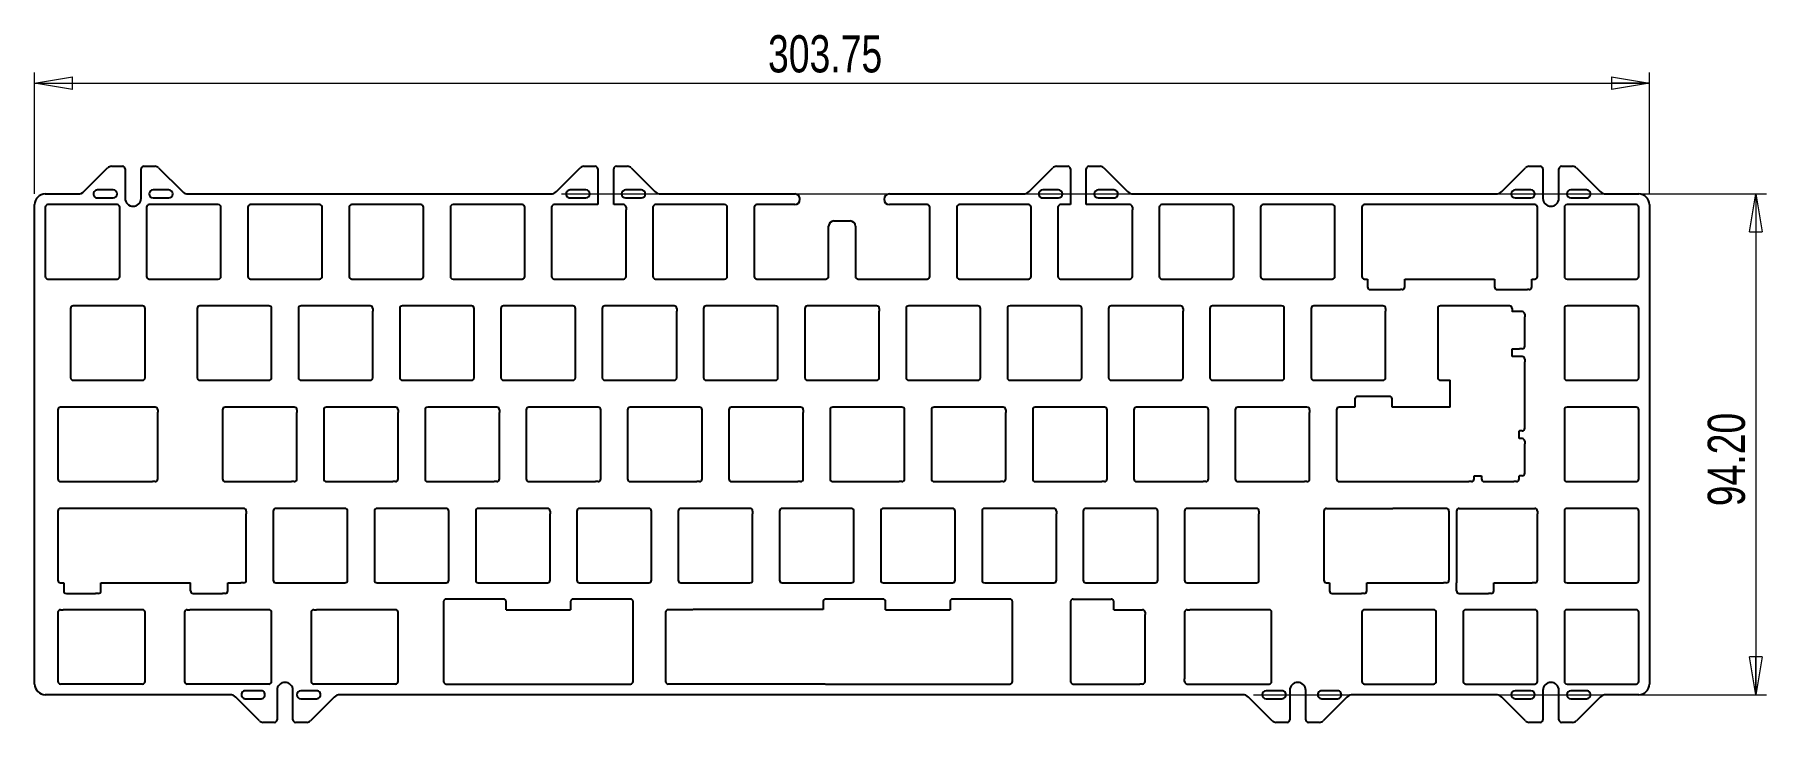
# Model space of a CAD drawing. Header units: millimetres. Extents: x 533 to 696, y 1041 to 1105.
import ezdxf

# ---------------------------------------------------------------- set-up
doc = ezdxf.new("R2010")
doc.units = ezdxf.units.MM
doc.styles.add('SLDTEXTSTYLE0', font='TXT', dxfattribs={"width": 0.75})
doc.dimstyles.new('SLDDIMSTYLE0', dxfattribs={"dimtxt": 3.5, "dimasz": 3.556, "dimexe": 0, "dimexo": 0.0625, "dimgap": 0.875, "dimtad": 1, "dimlfac": 2, "dimrnd": 1e-09, "dimzin": 12, "dimdsep": 46, "dimtxsty": 'SLDTEXTSTYLE0', "dimblk1": 'CLOSED', "dimblk2": 'CLOSED', "dimsah": 1, "dimcen": 0.09, "dimadec": 0, "dimazin": 3, "dimtfac": 1, "dimtofl": 0, "dimtmove": 0, "dimatfit": 3, "dimldrblk": 'CLOSED', "dimfxl": 1, "dimfrac": 2, "dimtolj": 1, "dimtzin": 12, "dimarcsym": 0})
doc.dimstyles.new('SLDDIMSTYLE1', dxfattribs={"dimtxt": 3.5, "dimasz": 3.556, "dimexe": 0, "dimexo": 0.0625, "dimgap": 0.875, "dimtad": 1, "dimlfac": 2, "dimrnd": 1e-09, "dimzin": 4, "dimdsep": 46, "dimtxsty": 'SLDTEXTSTYLE0', "dimblk1": 'CLOSED', "dimblk2": 'CLOSED', "dimsah": 1, "dimcen": 0.09, "dimadec": 0, "dimazin": 1, "dimtfac": 1, "dimtofl": 0, "dimtmove": 0, "dimatfit": 3, "dimldrblk": 'CLOSED', "dimfxl": 1, "dimfrac": 2, "dimtolj": 1, "dimtzin": 12, "dimarcsym": 0})

msp = doc.modelspace()

# ---------------------------------------------------------------- blocks, each defined once
blk = doc.blocks.new('_Closed')
at = {"color": 0, "linetype": 'ByBlock', "lineweight": -2}
for p, q in [((-1, 0.166667), (0, 0)), ((-1, 0.166667), (-1, -0.166667)), ((0, 0), (-1, -0.166667)), ((0, 0), (-1, 0))]:
    blk.add_line(p, q, dxfattribs=at)
blk = doc.blocks.new('_D')
at = {"color": 7, "linetype": 'Continuous', "lineweight": 0, "transparency": 16777216}
for p, q in [((533.32, 1090.21), (533.32, 1101.63)), ((685.19, 1090.21), (685.19, 1101.63)), ((533.32, 1100.63), (685.19, 1100.63))]:
    blk.add_line(p, q, dxfattribs=at)
at = {"color": 7, "linetype": 'Continuous', "lineweight": 18, "transparency": 16777216, "xscale": 3.556, "yscale": 3.556, "rotation": 180.0000000000004}
blk.add_blockref('_Closed', (533.32, 1100.63, 0.37), dxfattribs=at)
at = {"color": 7, "linetype": 'Continuous', "lineweight": 18, "transparency": 16777216, "xscale": 3.556, "yscale": 3.556}
blk.add_blockref('_Closed', (685.19, 1100.63, 0.37), dxfattribs=at)
at = {"color": 7, "linetype": 'Continuous', "lineweight": 18, "transparency": 16777216, "insert": (602.3, 1105.14), "char_height": 3.5, "attachment_point": 1, "style": 'SLDTEXTSTYLE0'}
blk.add_mtext('303.75', dxfattribs=at)
blk = doc.blocks.new('_D_1')
at = {"color": 7, "linetype": 'Continuous', "lineweight": 0, "transparency": 16777216}
for p, q in [((582.87, 1090.21), (696.2, 1090.21)), ((695.2, 1090.21), (695.2, 1043.11)), ((647.96, 1043.11), (696.2, 1043.11))]:
    blk.add_line(p, q, dxfattribs=at)
at = {"color": 7, "linetype": 'Continuous', "lineweight": 18, "transparency": 16777216, "xscale": 3.556, "yscale": 3.556}
for p, rotation in [((695.2, 1090.21, 0.37), 90.0000000000004), ((695.2, 1043.11, 0.37), 270.0000000000004)]:
    blk.add_blockref('_Closed', p, dxfattribs=dict(at, rotation=rotation))
at = {"color": 7, "linetype": 'Continuous', "lineweight": 18, "transparency": 16777216, "insert": (690.68, 1060.84), "char_height": 3.5, "attachment_point": 1, "rotation": 90, "style": 'SLDTEXTSTYLE0'}
blk.add_mtext('94.20', dxfattribs=at)

# ---------------------------------------------------------------- dimensions: what is measured, and where the dimension line sits
at = {"color": 7, "linetype": 'Continuous', "lineweight": 18}
dim = msp.add_linear_dim(base=(685.1947, 1100.6296), p1=(533.3197, 1089.2067), p2=(685.1947, 1089.2067), dimstyle='SLDDIMSTYLE0', dxfattribs=at)
dim.commit()
dim.dimension.update_dxf_attribs({"geometry": '_D', "text_midpoint": (609.4128, 1100.6296), "dimtype": 160})
dim = msp.add_linear_dim(base=(695.1957, 1043.1067), p1=(581.8716, 1090.2067), p2=(646.9615, 1043.1067), angle=90, dimstyle='SLDDIMSTYLE1', dxfattribs=at)
dim.commit()
dim.dimension.update_dxf_attribs({"geometry": '_D_1', "text_midpoint": (695.1957, 1066.6567), "dimtype": 160})

# ---------------------------------------------------------------- linework, layer by layer
at = {"color": 7, "linetype": 'Continuous', "lineweight": 25}
for p, q in [((537.9519, 1090.4264), (540.1858, 1092.6602)), ((540.5393, 1092.8067), (541.5822, 1092.8067)), ((541.8322, 1092.5567), (541.8322, 1089.7942)), ((543.3322, 1089.7942), (543.3322, 1092.5567)), ((543.5822, 1092.8067), (544.6251, 1092.8067)), ((544.9787, 1092.6602), (547.2125, 1090.4264)), ((582.4019, 1090.4264), (584.6358, 1092.6602)), ((584.9893, 1092.8067), (586.0322, 1092.8067)), ((586.2822, 1092.5567), (586.2822, 1089.2067)), ((587.7822, 1089.2067), (587.7822, 1092.5567)), ((588.0322, 1092.8067), (589.0751, 1092.8067)), ((589.4287, 1092.6602), (591.6625, 1090.4264)), ((626.8519, 1090.4264), (629.0858, 1092.6602)), ((629.4393, 1092.8067), (630.4822, 1092.8067)), ((630.7322, 1092.5567), (630.7322, 1089.2067)), ((632.2322, 1089.2067), (632.2322, 1092.5567)), ((632.4822, 1092.8067), (633.5251, 1092.8067)), ((633.8787, 1092.6602), (636.1125, 1090.4264)), ((671.3019, 1090.4264), (673.5358, 1092.6602)), ((673.8893, 1092.8067), (674.9322, 1092.8067)), ((675.1822, 1092.5567), (675.1822, 1089.7942)), ((676.6822, 1089.7942), (676.6822, 1092.5567)), ((676.9322, 1092.8067), (677.9751, 1092.8067)), ((678.3287, 1092.6602), (680.5625, 1090.4264)), ((534.3197, 1090.2067), (537.4216, 1090.2067)), ((540.7072, 1090.5817), (539.2322, 1090.5817)), ((539.2322, 1089.8317), (540.7072, 1089.8317)), ((545.9322, 1090.5817), (544.4572, 1090.5817)), ((544.4572, 1089.8317), (545.9322, 1089.8317)), ((547.7429, 1090.2067), (581.8716, 1090.2067)), ((585.1572, 1090.5817), (583.6822, 1090.5817)), ((583.6822, 1089.8317), (585.1572, 1089.8317)), ((590.3822, 1090.5817), (588.9072, 1090.5817)), ((588.9072, 1089.8317), (590.3822, 1089.8317)), ((592.1929, 1090.2067), (604.8051, 1090.2067)), ((613.7094, 1090.2067), (626.3216, 1090.2067)), ((629.6072, 1090.5817), (628.1322, 1090.5817)), ((628.1322, 1089.8317), (629.6072, 1089.8317)), ((634.8322, 1090.5817), (633.3572, 1090.5817)), ((633.3572, 1089.8317), (634.8322, 1089.8317)), ((636.6429, 1090.2067), (670.7716, 1090.2067)), ((674.0572, 1090.5817), (672.5822, 1090.5817)), ((672.5822, 1089.8317), (674.0572, 1089.8317)), ((679.2822, 1090.5817), (677.8072, 1090.5817)), ((677.8072, 1089.8317), (679.2822, 1089.8317)), ((681.0929, 1090.2067), (684.1947, 1090.2067)), ((533.3197, 1044.1067), (533.3197, 1089.2067)), ((534.3197, 1088.9567), (534.3197, 1082.4567)), ((541.0697, 1089.2067), (534.5697, 1089.2067)), ((541.3197, 1082.4567), (541.3197, 1088.9567)), ((543.8447, 1088.9567), (543.8447, 1082.4567)), ((550.5947, 1089.2067), (544.0947, 1089.2067)), ((550.8447, 1082.4567), (550.8447, 1088.9567)), ((553.3697, 1088.9567), (553.3697, 1082.4567)), ((560.1197, 1089.2067), (553.6197, 1089.2067)), ((560.3697, 1082.4567), (560.3697, 1088.9567)), ((562.8947, 1088.9567), (562.8947, 1082.4567)), ((569.6447, 1089.2067), (563.1447, 1089.2067)), ((569.8947, 1082.4567), (569.8947, 1088.9567)), ((572.4197, 1088.9567), (572.4197, 1082.4567)), ((579.1697, 1089.2067), (572.6697, 1089.2067)), ((579.4197, 1082.4567), (579.4197, 1088.9567)), ((581.9447, 1088.9567), (581.9447, 1082.4567)), ((586.2822, 1089.2067), (582.1947, 1089.2067)), ((588.6947, 1089.2067), (587.7822, 1089.2067)), ((588.9447, 1088.9567), (588.9447, 1088.7094)), ((588.9447, 1082.7067), (588.9447, 1088.7067)), ((591.4697, 1088.9567), (591.4697, 1082.4567)), ((598.2197, 1089.2067), (591.7197, 1089.2067)), ((598.4697, 1082.4567), (598.4697, 1088.9567)), ((600.9947, 1088.9567), (600.9947, 1082.4567)), ((604.8051, 1089.2067), (601.2447, 1089.2067)), ((617.2697, 1089.2067), (613.7094, 1089.2067)), ((617.5197, 1082.4567), (617.5197, 1088.9567)), ((620.0447, 1088.9567), (620.0447, 1082.4567)), ((626.7947, 1089.2067), (620.2947, 1089.2067)), ((627.0447, 1082.4567), (627.0447, 1088.9567)), ((629.5697, 1088.9567), (629.5697, 1082.4567)), ((630.7322, 1089.2067), (629.8197, 1089.2067)), ((636.3197, 1089.2067), (632.2322, 1089.2067)), ((636.5697, 1088.9567), (636.5697, 1088.7094)), ((636.5697, 1082.7067), (636.5697, 1088.7067)), ((639.0947, 1088.9567), (639.0947, 1082.4567)), ((645.8447, 1089.2067), (639.3447, 1089.2067)), ((646.0947, 1082.4567), (646.0947, 1088.9567)), ((648.6197, 1088.9567), (648.6197, 1082.4567)), ((655.3697, 1089.2067), (648.8697, 1089.2067)), ((655.6197, 1082.4567), (655.6197, 1088.9567)), ((658.1447, 1088.9567), (658.1447, 1082.4567)), ((674.4197, 1089.2067), (658.3947, 1089.2067)), ((674.6697, 1082.4567), (674.6697, 1088.9567)), ((677.1947, 1088.9567), (677.1947, 1082.4567)), ((683.9447, 1089.2067), (677.4447, 1089.2067)), ((684.1947, 1082.4567), (684.1947, 1088.9567)), ((685.1947, 1089.2067), (685.1947, 1044.1067)), ((607.9947, 1082.4567), (607.9947, 1087.1692)), ((608.4947, 1087.6692), (610.0197, 1087.6692)), ((610.5197, 1087.1692), (610.5197, 1082.4567)), ((534.5697, 1082.2067), (541.0697, 1082.2067)), ((544.0947, 1082.2067), (550.5947, 1082.2067)), ((553.6197, 1082.2067), (560.1197, 1082.2067)), ((563.1447, 1082.2067), (569.6447, 1082.2067)), ((572.6697, 1082.2067), (579.1697, 1082.2067)), ((582.1947, 1082.2067), (588.6947, 1082.2067)), ((588.9447, 1082.4567), (588.9447, 1082.7039)), ((591.7197, 1082.2067), (598.2197, 1082.2067)), ((601.2447, 1082.2067), (607.7447, 1082.2067)), ((610.7697, 1082.2067), (617.2697, 1082.2067)), ((620.2947, 1082.2067), (626.7947, 1082.2067)), ((629.8197, 1082.2067), (636.3197, 1082.2067)), ((636.5697, 1082.4567), (636.5697, 1082.7039)), ((639.3447, 1082.2067), (645.8447, 1082.2067)), ((648.8697, 1082.2067), (655.3697, 1082.2067)), ((658.3947, 1082.2067), (658.6882, 1082.2067)), ((658.6882, 1082.2067), (658.6882, 1081.4662)), ((662.1882, 1081.4662), (662.1882, 1082.2067)), ((662.1882, 1082.2067), (670.6262, 1082.2067)), ((670.6262, 1082.2067), (670.6262, 1081.4662)), ((674.1262, 1081.4662), (674.1262, 1082.2067)), ((674.1262, 1082.2067), (674.4197, 1082.2067)), ((677.4447, 1082.2067), (683.9447, 1082.2067)), ((658.9382, 1081.2162), (659.0909, 1081.2162)), ((659.1882, 1081.2067), (661.6882, 1081.2067)), ((661.9382, 1081.2162), (661.7855, 1081.2162)), ((670.8762, 1081.2162), (671.0289, 1081.2162)), ((671.1262, 1081.2067), (673.6262, 1081.2067)), ((673.8762, 1081.2162), (673.7235, 1081.2162)), ((536.701, 1079.4317), (536.701, 1072.9317)), ((543.451, 1079.6817), (536.951, 1079.6817)), ((543.701, 1072.9317), (543.701, 1079.4317)), ((548.6072, 1079.4317), (548.6072, 1072.9317)), ((555.3572, 1079.6817), (548.8572, 1079.6817)), ((555.6072, 1072.9317), (555.6072, 1079.4317)), ((558.1322, 1079.4317), (558.1322, 1072.9317)), ((564.8822, 1079.6817), (558.3822, 1079.6817)), ((565.1322, 1079.4317), (565.1322, 1079.1847)), ((565.1322, 1073.1817), (565.1322, 1079.1817)), ((567.6572, 1079.4317), (567.6572, 1072.9317)), ((574.4072, 1079.6817), (567.9072, 1079.6817)), ((574.6572, 1072.9317), (574.6572, 1079.4317)), ((577.1822, 1079.4317), (577.1822, 1072.9317)), ((583.9322, 1079.6817), (577.4322, 1079.6817)), ((584.1822, 1072.9317), (584.1822, 1079.4317)), ((586.7072, 1079.4317), (586.7072, 1072.9317)), ((593.4572, 1079.6817), (586.9572, 1079.6817)), ((593.7072, 1079.4317), (593.7072, 1079.1842)), ((593.7072, 1073.1817), (593.7072, 1079.1817)), ((596.2322, 1079.4317), (596.2322, 1072.9317)), ((602.9822, 1079.6817), (596.4822, 1079.6817)), ((603.2322, 1072.9317), (603.2322, 1079.4317)), ((605.7572, 1079.4317), (605.7572, 1072.9317)), ((612.5072, 1079.6817), (606.0072, 1079.6817)), ((612.7572, 1079.4317), (612.7572, 1079.1847)), ((612.7572, 1073.1817), (612.7572, 1079.1817)), ((615.2822, 1079.4317), (615.2822, 1072.9317)), ((622.0322, 1079.6817), (615.5322, 1079.6817)), ((622.2822, 1072.9317), (622.2822, 1079.4317)), ((624.8072, 1079.4317), (624.8072, 1072.9317)), ((631.5572, 1079.6817), (625.0572, 1079.6817)), ((631.8072, 1072.9317), (631.8072, 1079.4317)), ((634.3322, 1079.4317), (634.3322, 1072.9317)), ((641.0822, 1079.6817), (634.5822, 1079.6817)), ((641.3322, 1079.4317), (641.3322, 1079.1842)), ((641.3322, 1073.1817), (641.3322, 1079.1817)), ((643.8572, 1079.4317), (643.8572, 1072.9317)), ((650.6072, 1079.6817), (644.1072, 1079.6817)), ((650.8572, 1072.9317), (650.8572, 1079.4317)), ((653.3822, 1079.4317), (653.3822, 1072.9317)), ((660.1322, 1079.6817), (653.6322, 1079.6817)), ((660.3822, 1079.4317), (660.3822, 1079.1847)), ((660.3822, 1073.1817), (660.3822, 1079.1817)), ((665.2885, 1079.4317), (665.2885, 1072.9317)), ((672.0385, 1079.6817), (665.5385, 1079.6817)), ((672.2885, 1079.4317), (672.2885, 1079.1842)), ((672.2885, 1079.1382), (672.2885, 1079.1817)), ((673.2135, 1079.1382), (672.2885, 1079.1382)), ((673.4635, 1078.8882), (673.4635, 1078.6407)), ((673.4635, 1076.1365), (673.4635, 1078.6382)), ((677.1947, 1079.4317), (677.1947, 1072.9317)), ((683.9447, 1079.6817), (677.4447, 1079.6817)), ((684.1947, 1072.9317), (684.1947, 1079.4317)), ((672.2885, 1074.9192), (672.2885, 1075.6382)), ((672.2885, 1075.6382), (672.9635, 1075.6382)), ((673.2135, 1075.6382), (672.9684, 1075.6382)), ((673.4635, 1075.8882), (673.4635, 1076.1347)), ((673.2135, 1074.9192), (672.2885, 1074.9192)), ((673.4635, 1074.6692), (673.4635, 1074.4217)), ((673.4635, 1068.4192), (673.4635, 1074.4192)), ((536.951, 1072.6817), (543.451, 1072.6817)), ((548.8572, 1072.6817), (555.3572, 1072.6817)), ((558.3822, 1072.6817), (564.8822, 1072.6817)), ((565.1322, 1072.9317), (565.1322, 1073.1787)), ((567.9072, 1072.6817), (574.4072, 1072.6817)), ((577.4322, 1072.6817), (583.9322, 1072.6817)), ((586.9572, 1072.6817), (593.4572, 1072.6817)), ((593.7072, 1072.9317), (593.7072, 1073.1792)), ((596.4822, 1072.6817), (602.9822, 1072.6817)), ((606.0072, 1072.6817), (612.5072, 1072.6817)), ((612.7572, 1072.9317), (612.7572, 1073.1787)), ((615.5322, 1072.6817), (622.0322, 1072.6817)), ((625.0572, 1072.6817), (631.5572, 1072.6817)), ((634.5822, 1072.6817), (641.0822, 1072.6817)), ((641.3322, 1072.9317), (641.3322, 1073.1792)), ((644.1072, 1072.6817), (650.6072, 1072.6817)), ((653.6322, 1072.6817), (660.1322, 1072.6817)), ((660.3822, 1072.9317), (660.3822, 1073.1787)), ((665.5385, 1072.6817), (665.7854, 1072.6817)), ((665.7885, 1072.6817), (666.4635, 1072.6817)), ((666.4635, 1070.1567), (666.4635, 1072.6817)), ((677.4447, 1072.6817), (683.9447, 1072.6817)), ((544.6416, 1070.1567), (535.7603, 1070.1567)), ((557.7385, 1070.1567), (551.2385, 1070.1567)), ((567.2635, 1070.1567), (560.7635, 1070.1567)), ((576.7885, 1070.1567), (570.2885, 1070.1567)), ((586.3135, 1070.1567), (579.8135, 1070.1567)), ((595.8385, 1070.1567), (589.3385, 1070.1567)), ((605.3635, 1070.1567), (598.8635, 1070.1567)), ((614.8885, 1070.1567), (608.3885, 1070.1567)), ((624.4135, 1070.1567), (617.9135, 1070.1567)), ((633.9385, 1070.1567), (627.4385, 1070.1567)), ((643.4635, 1070.1567), (636.9635, 1070.1567)), ((652.9885, 1070.1567), (646.4885, 1070.1567)), ((657.4976, 1070.1567), (656.0135, 1070.1567)), ((657.4976, 1070.9222), (657.4976, 1070.1567)), ((660.7476, 1071.1722), (657.7476, 1071.1722)), ((660.9976, 1070.1567), (660.9976, 1070.9222)), ((666.4635, 1070.1567), (660.9976, 1070.1567)), ((683.9447, 1070.1567), (677.4447, 1070.1567)), ((535.5103, 1069.9067), (535.5103, 1063.4067)), ((544.8916, 1069.9067), (544.8916, 1069.6924)), ((544.8929, 1063.6567), (544.8929, 1069.6567)), ((550.9885, 1069.9067), (550.9885, 1063.4067)), ((557.9885, 1069.9067), (557.9885, 1069.6592)), ((557.9885, 1063.6567), (557.9885, 1069.6567)), ((560.5135, 1069.9067), (560.5135, 1063.4067)), ((567.5135, 1069.9067), (567.5135, 1069.6594)), ((567.5135, 1063.6567), (567.5135, 1069.6567)), ((570.0385, 1069.9067), (570.0385, 1063.4067)), ((577.0385, 1069.9067), (577.0385, 1069.6597)), ((577.0385, 1063.6567), (577.0385, 1069.6567)), ((579.5635, 1069.9067), (579.5635, 1063.4067)), ((586.5635, 1063.4067), (586.5635, 1069.9067)), ((589.0885, 1069.9067), (589.0885, 1063.4067)), ((596.0885, 1063.4067), (596.0885, 1069.9067)), ((598.6135, 1069.9067), (598.6135, 1063.4067)), ((605.6135, 1069.9067), (605.6135, 1069.6592)), ((605.6135, 1063.6567), (605.6135, 1069.6567)), ((608.1385, 1069.9067), (608.1385, 1063.4067)), ((615.1385, 1063.4067), (615.1385, 1069.9067)), ((617.6635, 1069.9067), (617.6635, 1063.4067)), ((624.6635, 1069.9067), (624.6635, 1069.6597)), ((624.6635, 1063.6567), (624.6635, 1069.6567)), ((627.1885, 1069.9067), (627.1885, 1063.4067)), ((634.1885, 1063.4067), (634.1885, 1069.9067)), ((636.7135, 1069.9067), (636.7135, 1063.4067)), ((643.7135, 1063.4067), (643.7135, 1069.9067)), ((646.2385, 1069.9067), (646.2385, 1063.4067)), ((653.2385, 1069.9067), (653.2385, 1069.6592)), ((653.2385, 1063.6567), (653.2385, 1069.6567)), ((655.7635, 1069.9067), (655.7635, 1063.4067)), ((677.1947, 1069.9067), (677.1947, 1063.4067)), ((684.1947, 1063.4067), (684.1947, 1069.9067)), ((672.9356, 1067.2002), (672.9356, 1067.9192)), ((672.9356, 1067.9192), (672.9635, 1067.9192)), ((673.2135, 1067.2002), (672.9356, 1067.2002)), ((673.2135, 1067.9192), (672.9665, 1067.9192)), ((673.4635, 1068.1692), (673.4635, 1068.4167)), ((673.4635, 1066.9502), (673.4635, 1066.7037)), ((673.4635, 1064.2002), (673.4635, 1066.7018)), ((544.8916, 1063.4067), (544.8916, 1063.621)), ((557.9885, 1063.4067), (557.9885, 1063.6542)), ((567.5135, 1063.4067), (567.5135, 1063.6539)), ((577.0385, 1063.4067), (577.0385, 1063.6537)), ((605.6135, 1063.4067), (605.6135, 1063.6542)), ((624.6635, 1063.4067), (624.6635, 1063.6537)), ((653.2385, 1063.4067), (653.2385, 1063.6542)), ((668.7166, 1063.6567), (668.7166, 1063.7002)), ((668.7166, 1063.7002), (669.4178, 1063.7002)), ((668.7166, 1063.4067), (668.7166, 1063.6542)), ((669.4178, 1063.7002), (669.4178, 1063.4067)), ((672.9356, 1063.6567), (672.9356, 1063.7002)), ((672.9356, 1063.7002), (672.9635, 1063.7002)), ((672.9356, 1063.4067), (672.9356, 1063.6542)), ((673.2135, 1063.7002), (672.9665, 1063.7002)), ((673.4635, 1063.9502), (673.4635, 1064.1977)), ((535.7603, 1063.1567), (536.0073, 1063.1567)), ((536.0103, 1063.1567), (544.3929, 1063.1567)), ((544.6416, 1063.1567), (544.3959, 1063.1567)), ((551.2385, 1063.1567), (551.4854, 1063.1567)), ((551.4885, 1063.1567), (557.4885, 1063.1567)), ((557.7385, 1063.1567), (557.4915, 1063.1567)), ((560.7635, 1063.1567), (561.0104, 1063.1567)), ((561.0135, 1063.1567), (567.0135, 1063.1567)), ((567.2635, 1063.1567), (567.0165, 1063.1567)), ((570.2885, 1063.1567), (570.5354, 1063.1567)), ((570.5385, 1063.1567), (576.5385, 1063.1567)), ((576.7885, 1063.1567), (576.5415, 1063.1567)), ((579.8135, 1063.1567), (580.0604, 1063.1567)), ((580.0635, 1063.1567), (586.0635, 1063.1567)), ((586.3135, 1063.1567), (586.0665, 1063.1567)), ((589.3385, 1063.1567), (589.5854, 1063.1567)), ((589.5885, 1063.1567), (595.5885, 1063.1567)), ((595.8385, 1063.1567), (595.5915, 1063.1567)), ((598.8635, 1063.1567), (599.1104, 1063.1567)), ((599.1135, 1063.1567), (605.1135, 1063.1567)), ((605.3635, 1063.1567), (605.1165, 1063.1567)), ((608.3885, 1063.1567), (608.6354, 1063.1567)), ((608.6385, 1063.1567), (614.6385, 1063.1567)), ((614.8885, 1063.1567), (614.6415, 1063.1567)), ((617.9135, 1063.1567), (618.1604, 1063.1567)), ((618.1635, 1063.1567), (624.1635, 1063.1567)), ((624.4135, 1063.1567), (624.1665, 1063.1567)), ((627.4385, 1063.1567), (627.6854, 1063.1567)), ((627.6885, 1063.1567), (633.6885, 1063.1567)), ((633.9385, 1063.1567), (633.6915, 1063.1567)), ((636.9635, 1063.1567), (637.2104, 1063.1567)), ((637.2135, 1063.1567), (643.2135, 1063.1567)), ((643.4635, 1063.1567), (643.2165, 1063.1567)), ((646.4885, 1063.1567), (646.7354, 1063.1567)), ((646.7385, 1063.1567), (652.7385, 1063.1567)), ((652.9885, 1063.1567), (652.7415, 1063.1567)), ((656.0135, 1063.1567), (656.2604, 1063.1567)), ((656.2635, 1063.1567), (668.2166, 1063.1567)), ((668.4666, 1063.1567), (668.2196, 1063.1567)), ((669.6678, 1063.1567), (669.8958, 1063.1567)), ((669.896, 1063.1567), (672.4356, 1063.1567)), ((672.6856, 1063.1567), (672.4386, 1063.1567)), ((677.4447, 1063.1567), (683.9447, 1063.1567)), ((535.511, 1060.3817), (535.511, 1053.8817)), ((552.976, 1060.6317), (535.761, 1060.6317)), ((553.226, 1060.3817), (553.226, 1060.1342)), ((555.751, 1060.3817), (555.751, 1053.8817)), ((562.501, 1060.6317), (556.001, 1060.6317)), ((562.751, 1053.8817), (562.751, 1060.3817)), ((565.276, 1060.3817), (565.276, 1053.8817)), ((572.026, 1060.6317), (565.526, 1060.6317)), ((572.276, 1053.8817), (572.276, 1060.3817)), ((574.801, 1060.3817), (574.801, 1053.8817)), ((581.551, 1060.6317), (575.051, 1060.6317)), ((581.801, 1060.3817), (581.801, 1060.1342)), ((584.326, 1060.3817), (584.326, 1053.8817)), ((591.076, 1060.6317), (584.576, 1060.6317)), ((591.326, 1053.8817), (591.326, 1060.3817)), ((593.851, 1060.3817), (593.851, 1053.8817)), ((600.601, 1060.6317), (594.101, 1060.6317)), ((600.851, 1060.3817), (600.851, 1060.1347)), ((603.376, 1060.3817), (603.376, 1053.8817)), ((610.126, 1060.6317), (603.626, 1060.6317)), ((610.376, 1053.8817), (610.376, 1060.3817)), ((612.901, 1060.3817), (612.901, 1053.8817)), ((619.651, 1060.6317), (613.151, 1060.6317)), ((619.901, 1053.8817), (619.901, 1060.3817)), ((622.426, 1060.3817), (622.426, 1053.8817)), ((629.176, 1060.6317), (622.676, 1060.6317)), ((629.426, 1060.3817), (629.426, 1060.1342)), ((631.951, 1060.3817), (631.951, 1053.8817)), ((638.701, 1060.6317), (632.201, 1060.6317)), ((638.951, 1053.8817), (638.951, 1060.3817)), ((641.476, 1060.3817), (641.476, 1053.8817)), ((648.226, 1060.6317), (641.726, 1060.6317)), ((648.476, 1060.3817), (648.476, 1060.1347)), ((654.5729, 1060.3817), (654.5729, 1053.8817)), ((654.8229, 1060.6317), (655.0729, 1060.6317)), ((655.0729, 1060.6317), (658.6164, 1060.6317)), ((658.6164, 1060.6317), (661.0741, 1060.6317)), ((666.0853, 1060.6317), (661.0741, 1060.6317)), ((666.3353, 1060.3817), (666.3353, 1053.8817)), ((667.0543, 1060.3817), (667.0543, 1060.1347)), ((667.3043, 1060.6317), (674.4197, 1060.6317)), ((674.6697, 1060.3817), (674.6697, 1060.1342)), ((677.1947, 1060.3817), (677.1947, 1053.8817)), ((683.9447, 1060.6317), (677.4447, 1060.6317)), ((684.1947, 1053.8817), (684.1947, 1060.3817)), ((553.226, 1054.1317), (553.226, 1060.1317)), ((581.801, 1054.1317), (581.801, 1060.1317)), ((600.851, 1054.1317), (600.851, 1060.1317)), ((629.426, 1054.1317), (629.426, 1060.1317)), ((648.476, 1054.1317), (648.476, 1060.1317)), ((667.0543, 1060.1317), (667.0543, 1053.6297)), ((674.6697, 1054.1317), (674.6697, 1060.1317)), ((553.226, 1053.8817), (553.226, 1054.1292)), ((581.801, 1053.8817), (581.801, 1054.1292)), ((600.851, 1053.8817), (600.851, 1054.1287)), ((629.426, 1053.8817), (629.426, 1054.1292)), ((648.476, 1053.8817), (648.476, 1054.1287)), ((674.6697, 1053.8817), (674.6697, 1054.1292)), ((535.761, 1053.6317), (536.0079, 1053.6317)), ((536.011, 1053.6317), (536.0538, 1053.6317)), ((536.0538, 1053.6317), (536.0538, 1052.8817)), ((536.3038, 1052.6317), (536.5508, 1052.6317)), ((536.5539, 1052.6317), (539.0539, 1052.6317)), ((539.3038, 1052.6317), (539.0569, 1052.6317)), ((539.5538, 1052.8817), (539.5538, 1053.1292)), ((539.5539, 1053.1317), (539.5539, 1053.6317)), ((539.5539, 1053.6317), (547.9918, 1053.6317)), ((547.9918, 1052.8817), (547.9918, 1053.6317)), ((548.2418, 1052.6317), (548.4888, 1052.6317)), ((548.4918, 1052.6317), (550.9918, 1052.6317)), ((551.2418, 1052.6317), (550.9949, 1052.6317)), ((551.4918, 1053.1317), (551.4918, 1053.6317)), ((551.4918, 1053.6317), (552.726, 1053.6317)), ((551.4918, 1052.8817), (551.4918, 1053.1292)), ((552.976, 1053.6317), (552.729, 1053.6317)), ((556.001, 1053.6317), (562.501, 1053.6317)), ((565.526, 1053.6317), (572.026, 1053.6317)), ((575.051, 1053.6317), (581.551, 1053.6317)), ((584.576, 1053.6317), (591.076, 1053.6317)), ((594.101, 1053.6317), (600.601, 1053.6317)), ((603.626, 1053.6317), (610.126, 1053.6317)), ((613.151, 1053.6317), (619.651, 1053.6317)), ((622.676, 1053.6317), (629.176, 1053.6317)), ((632.201, 1053.6317), (638.701, 1053.6317)), ((641.726, 1053.6317), (648.226, 1053.6317)), ((654.8229, 1053.6317), (655.0699, 1053.6317)), ((655.0729, 1053.6317), (655.1163, 1053.6317)), ((655.1163, 1053.6317), (655.1163, 1052.8817)), ((655.3663, 1052.6317), (655.6133, 1052.6317)), ((655.6163, 1052.6317), (658.1163, 1052.6317)), ((658.3663, 1052.6317), (658.1194, 1052.6317)), ((658.6163, 1053.1317), (658.6163, 1053.6317)), ((658.6163, 1053.6317), (659.8332, 1053.6317)), ((658.6163, 1052.8817), (658.6163, 1053.1292)), ((659.8332, 1053.6317), (665.8353, 1053.6317)), ((666.0853, 1053.6317), (665.8384, 1053.6317)), ((667.0543, 1052.8817), (667.0543, 1053.6297)), ((667.3043, 1052.6317), (667.5513, 1052.6317)), ((667.5543, 1052.6317), (670.0543, 1052.6317)), ((670.3043, 1052.6317), (670.0574, 1052.6317)), ((670.5543, 1053.1317), (670.5543, 1053.6317)), ((670.5543, 1053.6317), (674.1697, 1053.6317)), ((670.5543, 1052.8817), (670.5543, 1053.1292)), ((674.4197, 1053.6317), (674.1728, 1053.6317)), ((677.4447, 1053.6317), (683.9447, 1053.6317)), ((535.5104, 1050.8567), (535.5104, 1044.3567)), ((535.7604, 1051.1067), (536.0104, 1051.1067)), ((536.9816, 1051.1067), (536.0104, 1051.1067)), ((536.9827, 1051.1067), (536.9816, 1051.1067)), ((543.451, 1051.1067), (536.9827, 1051.1067)), ((543.701, 1044.3567), (543.701, 1050.8567)), ((547.4166, 1050.8567), (547.4166, 1044.3567)), ((547.6666, 1051.1067), (547.9166, 1051.1067)), ((548.8878, 1051.1067), (547.9166, 1051.1067)), ((548.8889, 1051.1067), (548.8878, 1051.1067)), ((555.3573, 1051.1067), (548.8889, 1051.1067)), ((555.6073, 1044.3567), (555.6073, 1050.8567)), ((559.3229, 1050.8567), (559.3229, 1044.3567)), ((559.5729, 1051.1067), (559.8229, 1051.1067)), ((560.7941, 1051.1067), (559.8229, 1051.1067)), ((560.7952, 1051.1067), (560.7941, 1051.1067)), ((567.2635, 1051.1067), (560.7952, 1051.1067)), ((567.5135, 1044.3567), (567.5135, 1050.8567)), ((571.7885, 1051.8584), (571.7885, 1044.3567)), ((577.4198, 1052.1084), (572.0385, 1052.1084)), ((577.6698, 1051.1067), (577.6698, 1051.8584)), ((577.6698, 1051.1067), (583.7265, 1051.1067)), ((583.7265, 1051.8584), (583.7265, 1051.1067)), ((589.3577, 1052.1084), (583.9765, 1052.1084)), ((589.6077, 1044.3567), (589.6077, 1051.8584)), ((592.6618, 1050.8567), (592.6618, 1044.3567)), ((595.2232, 1051.1067), (592.9118, 1051.1067)), ((607.4755, 1051.1162), (595.2916, 1051.1162)), ((607.4755, 1051.8585), (607.4755, 1051.1162)), ((610.1048, 1052.1085), (607.7255, 1052.1085)), ((613.1068, 1052.1086), (610.1068, 1052.1086)), ((613.3568, 1051.1068), (613.3568, 1051.8586)), ((613.3568, 1051.1068), (619.4135, 1051.1068)), ((619.4135, 1051.8586), (619.4135, 1051.1068)), ((625.0447, 1052.1086), (619.6635, 1052.1086)), ((625.2947, 1044.3568), (625.2947, 1051.8586)), ((630.7604, 1051.8567), (630.7604, 1044.3567)), ((631.0104, 1052.1067), (634.5698, 1052.1067)), ((634.8198, 1051.1067), (634.8198, 1051.8567)), ((634.8198, 1051.1067), (637.5104, 1051.1067)), ((637.7604, 1050.8567), (637.7604, 1050.642)), ((637.7616, 1044.6067), (637.7616, 1050.6067)), ((641.476, 1050.8567), (641.476, 1050.6098)), ((641.476, 1050.6067), (641.476, 1044.6067)), ((641.726, 1051.1067), (641.976, 1051.1067)), ((649.1666, 1051.1067), (641.976, 1051.1067)), ((649.4166, 1051.1067), (649.1692, 1051.1067)), ((649.6666, 1044.3567), (649.6666, 1050.8567)), ((658.1447, 1050.8567), (658.1447, 1044.3567)), ((664.8947, 1051.1067), (658.3947, 1051.1067)), ((665.1447, 1044.3567), (665.1447, 1050.8567)), ((667.6697, 1050.8567), (667.6697, 1044.3567)), ((674.4197, 1051.1067), (667.9197, 1051.1067)), ((674.6697, 1044.3567), (674.6697, 1050.8567)), ((677.1947, 1050.8567), (677.1947, 1044.3567)), ((683.9447, 1051.1067), (677.4447, 1051.1067)), ((684.1947, 1044.3567), (684.1947, 1050.8567)), ((543.451, 1044.1067), (535.7604, 1044.1067)), ((555.3573, 1044.1067), (547.6666, 1044.1067)), ((567.2635, 1044.1067), (559.5729, 1044.1067)), ((572.0385, 1044.1067), (589.3577, 1044.1067)), ((602.575, 1044.1067), (592.9118, 1044.1067)), ((602.575, 1044.1162), (602.575, 1044.1067)), ((602.575, 1044.1162), (607.6576, 1044.1162)), ((607.7255, 1044.1068), (625.0447, 1044.1068)), ((631.0104, 1044.1067), (631.2593, 1044.1067)), ((631.2616, 1044.1067), (631.8185, 1044.1067)), ((631.8185, 1044.1067), (634.321, 1044.1067)), ((634.321, 1044.1067), (637.2616, 1044.1067)), ((637.5104, 1044.1067), (637.2639, 1044.1067)), ((637.7604, 1044.3567), (637.7604, 1044.5714)), ((641.476, 1044.3567), (641.476, 1044.6035)), ((641.726, 1044.1067), (649.4166, 1044.1067)), ((658.3947, 1044.1067), (664.8947, 1044.1067)), ((667.9197, 1044.1067), (674.4197, 1044.1067)), ((677.4447, 1044.1067), (683.9447, 1044.1067)), ((551.7066, 1043.1067), (534.3197, 1043.1067)), ((554.4708, 1040.6531), (552.2369, 1042.887)), ((554.6114, 1043.4817), (553.1364, 1043.4817)), ((553.1364, 1042.7317), (554.6114, 1042.7317)), ((556.1173, 1043.5192), (556.1173, 1040.7567)), ((557.6173, 1040.7567), (557.6173, 1043.5192)), ((559.8364, 1043.4817), (558.3614, 1043.4817)), ((558.3614, 1042.7317), (559.8364, 1042.7317)), ((561.4976, 1042.887), (559.2637, 1040.6531)), ((646.9615, 1043.1067), (562.0279, 1043.1067)), ((649.7257, 1040.6531), (647.4919, 1042.887)), ((650.6281, 1043.4817), (649.1531, 1043.4817)), ((649.1531, 1042.7317), (650.6281, 1042.7317)), ((651.3722, 1043.5192), (651.3722, 1040.7567)), ((652.8722, 1040.7567), (652.8722, 1043.5192)), ((655.8531, 1043.4817), (654.3781, 1043.4817)), ((654.3781, 1042.7317), (655.8531, 1042.7317)), ((656.7525, 1042.887), (654.5186, 1040.6531)), ((670.7716, 1043.1067), (657.2828, 1043.1067)), ((673.5358, 1040.6531), (671.3019, 1042.887)), ((674.0572, 1043.4817), (672.5822, 1043.4817)), ((672.5822, 1042.7317), (674.0572, 1042.7317)), ((675.1822, 1043.5192), (675.1822, 1040.7567)), ((676.6822, 1040.7567), (676.6822, 1043.5192)), ((679.2822, 1043.4817), (677.8072, 1043.4817)), ((677.8072, 1042.7317), (679.2822, 1042.7317)), ((680.5625, 1042.887), (678.3287, 1040.6531)), ((684.1947, 1043.1067), (681.0929, 1043.1067)), ((555.8673, 1040.5067), (554.8244, 1040.5067)), ((558.9101, 1040.5067), (557.8673, 1040.5067)), ((651.1222, 1040.5067), (650.0793, 1040.5067)), ((654.1651, 1040.5067), (653.1222, 1040.5067)), ((674.9322, 1040.5067), (673.8893, 1040.5067)), ((677.9751, 1040.5067), (676.9322, 1040.5067))]:
    msp.add_line(p, q, dxfattribs=at)
at = {"color": 7, "linetype": 'Continuous', "lineweight": 25, "flags": 128}
msp.add_lwpolyline([(669.8958, 1063.1567), (669.8958, 1063.1567), (669.8958, 1063.1567), (669.8959, 1063.1567), (669.8959, 1063.1567), (669.8959, 1063.1567), (669.896, 1063.1567), (669.896, 1063.1567), (669.896, 1063.1567)], dxfattribs=at)
at = {"color": 7, "linetype": 'Continuous', "lineweight": 25}
for centre, radius, start, end in [((540.5393, 1092.3067), 0.5, 89.999999, 135.000002), ((544.6251, 1092.3067), 0.5, 45, 89.999999), ((584.9893, 1092.3067), 0.5, 90.000001, 135.000002), ((589.0751, 1092.3067), 0.5, 45, 89.999998), ((629.4393, 1092.3067), 0.5, 90.000001, 135.000001), ((633.5251, 1092.3067), 0.5, 45, 89.999997), ((673.8893, 1092.3067), 0.5, 90.000001, 135.000001), ((677.9751, 1092.3067), 0.5, 45, 89.999997), ((534.3197, 1089.2067), 1, 90, 180), ((537.4216, 1090.9567), 0.75, 270, 314.999999), ((539.2322, 1090.2067), 0.375, 89.999999, 270), ((540.7072, 1090.2067), 0.375, 270, 90), ((542.5822, 1089.7942), 0.75, 180, 0), ((544.4572, 1090.2067), 0.375, 90.000002, 269.999999), ((545.9322, 1090.2067), 0.375, 270.000002, 90), ((547.7429, 1090.9567), 0.75, 225, 270.000001), ((581.8716, 1090.9567), 0.75, 270.000001, 315), ((583.6822, 1090.2067), 0.375, 89.999999, 270), ((585.1572, 1090.2067), 0.375, 270, 90), ((588.9072, 1090.2067), 0.375, 90.000001, 270), ((590.3822, 1090.2067), 0.375, 270.000002, 90), ((592.1929, 1090.9567), 0.75, 225, 270.000001), ((604.8051, 1089.7067), 0.5, 359.999475, 90), ((604.8051, 1089.7067), 0.5, 270, 0), ((613.7094, 1089.7067), 0.5, 90, 180), ((613.7094, 1089.7067), 0.5, 180, 270), ((626.3216, 1090.9567), 0.75, 270.000001, 315), ((628.1322, 1090.2067), 0.375, 89.999999, 270.000001), ((629.6072, 1090.2067), 0.375, 270.000001, 90), ((633.3572, 1090.2067), 0.375, 90.000001, 270), ((634.8322, 1090.2067), 0.375, 269.999998, 90.000001), ((636.6429, 1090.9567), 0.75, 225, 269.999999), ((670.7716, 1090.9567), 0.75, 269.999999, 315), ((672.5822, 1090.2067), 0.375, 90, 269.999999), ((674.0572, 1090.2067), 0.375, 270.000001, 90), ((675.9322, 1089.7942), 0.75, 180, 0), ((677.8072, 1090.2067), 0.375, 90, 270), ((679.2822, 1090.2067), 0.375, 269.999999, 90), ((681.0929, 1090.9567), 0.75, 225, 269.999999), ((684.1947, 1089.2067), 1, 0, 90), ((534.5697, 1088.9567), 0.25, 90, 180), ((541.0697, 1088.9567), 0.25, 0, 90), ((544.0947, 1088.9567), 0.25, 90, 180), ((550.5947, 1088.9567), 0.25, 0, 90), ((553.6197, 1088.9567), 0.25, 90, 180), ((560.1197, 1088.9567), 0.25, 0, 90), ((563.1447, 1088.9567), 0.25, 90, 180), ((569.6447, 1088.9567), 0.25, 0, 90), ((572.6697, 1088.9567), 0.25, 90, 180), ((579.1697, 1088.9567), 0.25, 0, 90), ((582.1947, 1088.9567), 0.25, 90, 180), ((588.6947, 1088.9567), 0.25, 0, 90), ((588.4447, 1088.7067), 0.5, 0, 0.31652), ((591.7197, 1088.9567), 0.25, 90, 180), ((598.2197, 1088.9567), 0.25, 0, 90), ((601.2447, 1088.9567), 0.25, 90, 180), ((617.2697, 1088.9567), 0.25, 0, 90), ((620.2947, 1088.9567), 0.25, 90, 180), ((626.7947, 1088.9567), 0.25, 0, 90), ((629.8197, 1088.9567), 0.25, 90, 180), ((636.3197, 1088.9567), 0.25, 0, 90), ((636.0697, 1088.7067), 0.5, 0, 0.31652), ((639.3447, 1088.9567), 0.25, 90, 180), ((645.8447, 1088.9567), 0.25, 0, 90), ((648.8697, 1088.9567), 0.25, 90, 180), ((655.3697, 1088.9567), 0.25, 0, 90), ((658.3947, 1088.9567), 0.25, 90, 180), ((674.4197, 1088.9567), 0.25, 0, 90), ((677.4447, 1088.9567), 0.25, 90, 180), ((683.9447, 1088.9567), 0.25, 0, 90), ((608.4947, 1087.1692), 0.5, 90, 180), ((610.0197, 1087.1692), 0.5, 0, 90), ((534.5697, 1082.4567), 0.25, 180, 270), ((541.0697, 1082.4567), 0.25, 270, 0), ((544.0947, 1082.4567), 0.25, 180, 270), ((550.5947, 1082.4567), 0.25, 270, 0), ((553.6197, 1082.4567), 0.25, 180, 270), ((560.1197, 1082.4567), 0.25, 270, 0), ((563.1447, 1082.4567), 0.25, 180, 270), ((569.6447, 1082.4567), 0.25, 270, 0), ((572.6697, 1082.4567), 0.25, 180, 270), ((579.1697, 1082.4567), 0.25, 270, 0), ((582.1947, 1082.4567), 0.25, 180, 270), ((588.6947, 1082.4567), 0.25, 270, 0), ((588.4447, 1082.7067), 0.5, 359.68348, 0), ((591.7197, 1082.4567), 0.25, 180, 270), ((598.2197, 1082.4567), 0.25, 270, 0), ((601.2447, 1082.4567), 0.25, 180, 270), ((607.7447, 1082.4567), 0.25, 270, 0), ((610.7697, 1082.4567), 0.25, 180, 270), ((617.2697, 1082.4567), 0.25, 270, 0), ((620.2947, 1082.4567), 0.25, 180, 270), ((626.7947, 1082.4567), 0.25, 270, 0), ((629.8197, 1082.4567), 0.25, 180, 270), ((636.3197, 1082.4567), 0.25, 270, 0), ((636.0697, 1082.7067), 0.5, 359.68348, 360), ((639.3447, 1082.4567), 0.25, 180, 270), ((645.8447, 1082.4567), 0.25, 270, 0), ((648.8697, 1082.4567), 0.25, 180, 270), ((655.3697, 1082.4567), 0.25, 270, 0), ((658.3947, 1082.4567), 0.25, 180, 270), ((674.4197, 1082.4567), 0.25, 270, 0), ((677.4447, 1082.4567), 0.25, 180, 270), ((683.9447, 1082.4567), 0.25, 270, 0), ((658.9382, 1081.4662), 0.25, 180, 270), ((659.1882, 1081.7067), 0.5, 258.781461, 269.999812), ((661.6882, 1081.7067), 0.5, 270.000001, 281.218539), ((661.9382, 1081.4662), 0.25, 270, 0), ((670.8762, 1081.4662), 0.25, 180, 270), ((671.1262, 1081.7067), 0.5, 258.781461, 269.999999), ((673.6262, 1081.7067), 0.5, 270.000001, 281.218539), ((673.8762, 1081.4662), 0.25, 270, 0), ((536.951, 1079.4317), 0.25, 90, 180), ((543.451, 1079.4317), 0.25, 0, 90), ((548.8572, 1079.4317), 0.25, 90, 180), ((555.3572, 1079.4317), 0.25, 0, 90), ((558.3822, 1079.4317), 0.25, 90, 180), ((564.8822, 1079.4317), 0.25, 0, 90), ((564.6322, 1079.1817), 0.5, 360, 0.346723), ((567.9072, 1079.4317), 0.25, 90, 180), ((574.4072, 1079.4317), 0.25, 0, 90), ((577.4322, 1079.4317), 0.25, 90, 180), ((583.9322, 1079.4317), 0.25, 0, 90), ((586.9572, 1079.4317), 0.25, 90, 180), ((593.4572, 1079.4317), 0.25, 0, 90), ((593.2072, 1079.1817), 0.5, 0, 0.283102), ((596.4822, 1079.4317), 0.25, 90, 180), ((602.9822, 1079.4317), 0.25, 0, 90), ((606.0072, 1079.4317), 0.25, 90, 180), ((612.5072, 1079.4317), 0.25, 0, 90), ((612.2572, 1079.1817), 0.5, 360, 0.346723), ((615.5322, 1079.4317), 0.25, 90, 180), ((622.0322, 1079.4317), 0.25, 0, 90), ((625.0572, 1079.4317), 0.25, 90, 180), ((631.5572, 1079.4317), 0.25, 0, 90), ((634.5822, 1079.4317), 0.25, 90, 180), ((641.0822, 1079.4317), 0.25, 0, 90), ((640.8322, 1079.1817), 0.5, 0, 0.283102), ((644.1072, 1079.4317), 0.25, 90, 180), ((650.6072, 1079.4317), 0.25, 0, 90), ((653.6322, 1079.4317), 0.25, 90, 180), ((660.1322, 1079.4317), 0.25, 0, 90), ((659.8822, 1079.1817), 0.5, 0, 0.346723), ((665.5385, 1079.4317), 0.25, 90, 180), ((672.0385, 1079.4317), 0.25, 0, 90), ((671.7885, 1079.1817), 0.5, 0, 0.283349), ((673.2135, 1078.8882), 0.25, 0, 90), ((672.9635, 1078.6382), 0.5, 0, 0.283102), ((677.4447, 1079.4317), 0.25, 90, 180), ((683.9447, 1079.4317), 0.25, 0, 90), ((672.9635, 1076.1382), 0.5, 269.999999, 270.564093), ((673.2135, 1075.8882), 0.25, 270, 0), ((672.9635, 1076.1382), 0.5, 359.599584, 359.810057), ((673.2135, 1074.6692), 0.25, 0, 90), ((672.9635, 1074.4192), 0.5, 0, 0.283102), ((536.951, 1072.9317), 0.25, 180, 270), ((543.451, 1072.9317), 0.25, 270, 0), ((548.8572, 1072.9317), 0.25, 180, 270), ((555.3572, 1072.9317), 0.25, 270, 0), ((558.3822, 1072.9317), 0.25, 180, 270), ((564.8822, 1072.9317), 0.25, 270, 0), ((564.6322, 1073.1817), 0.5, 359.653277, 0), ((567.9072, 1072.9317), 0.25, 180, 270), ((574.4072, 1072.9317), 0.25, 270, 0), ((577.4322, 1072.9317), 0.25, 180, 270), ((583.9322, 1072.9317), 0.25, 270, 0), ((586.9572, 1072.9317), 0.25, 180, 270), ((593.4572, 1072.9317), 0.25, 270, 0), ((593.2072, 1073.1817), 0.5, 359.716898, 0), ((596.4822, 1072.9317), 0.25, 180, 270), ((602.9822, 1072.9317), 0.25, 270, 0), ((606.0072, 1072.9317), 0.25, 180, 270), ((612.5072, 1072.9317), 0.25, 270, 0), ((612.2572, 1073.1817), 0.5, 359.653277, 0), ((615.5322, 1072.9317), 0.25, 180, 270), ((622.0322, 1072.9317), 0.25, 270, 0), ((625.0572, 1072.9317), 0.25, 180, 270), ((631.5572, 1072.9317), 0.25, 270, 0), ((634.5822, 1072.9317), 0.25, 180, 270), ((641.0822, 1072.9317), 0.25, 270, 0), ((640.8322, 1073.1817), 0.5, 359.716898, 359.999811), ((644.1072, 1072.9317), 0.25, 180, 270), ((650.6072, 1072.9317), 0.25, 270, 0), ((653.6322, 1072.9317), 0.25, 180, 270), ((660.1322, 1072.9317), 0.25, 270, 0), ((659.8822, 1073.1817), 0.5, 359.653277, 0), ((665.5385, 1072.9317), 0.25, 180, 270), ((665.7885, 1073.1817), 0.5, 269.653065, 270), ((677.4447, 1072.9317), 0.25, 180, 270), ((683.9447, 1072.9317), 0.25, 270, 0), ((535.7603, 1069.9067), 0.25, 90, 180), ((544.6416, 1069.9067), 0.25, 0, 90), ((551.2385, 1069.9067), 0.25, 90, 180), ((557.7385, 1069.9067), 0.25, 0, 90), ((560.7635, 1069.9067), 0.25, 90, 180), ((567.2635, 1069.9067), 0.25, 0, 90), ((570.2885, 1069.9067), 0.25, 90, 180), ((576.7885, 1069.9067), 0.25, 0, 90), ((579.8135, 1069.9067), 0.25, 90, 180), ((586.3135, 1069.9067), 0.25, 0, 90), ((589.3385, 1069.9067), 0.25, 90, 180), ((595.8385, 1069.9067), 0.25, 0, 90), ((598.8635, 1069.9067), 0.25, 90, 180), ((605.3635, 1069.9067), 0.25, 0, 90), ((608.3885, 1069.9067), 0.25, 90, 180), ((614.8885, 1069.9067), 0.25, 0, 90), ((617.9135, 1069.9067), 0.25, 90, 180), ((624.4135, 1069.9067), 0.25, 0, 90), ((627.4385, 1069.9067), 0.25, 90, 180), ((633.9385, 1069.9067), 0.25, 0, 90), ((636.9635, 1069.9067), 0.25, 90, 180), ((643.4635, 1069.9067), 0.25, 0, 90), ((646.4885, 1069.9067), 0.25, 90, 180), ((652.9885, 1069.9067), 0.25, 0, 90), ((656.0135, 1069.9067), 0.25, 90, 180), ((657.7476, 1070.9222), 0.25, 90, 180), ((660.7476, 1070.9222), 0.25, 0, 90), ((677.4447, 1069.9067), 0.25, 90, 180), ((683.9447, 1069.9067), 0.25, 0, 90), ((544.3929, 1069.6567), 0.5, 0, 4.094986), ((557.4885, 1069.6567), 0.5, 0, 0.283102), ((567.0135, 1069.6567), 0.5, 0, 0.31651), ((576.5385, 1069.6567), 0.5, 0, 0.346723), ((605.1135, 1069.6567), 0.5, 0, 0.283102), ((624.1635, 1069.6567), 0.5, 0, 0.346723), ((652.7385, 1069.6567), 0.5, 0, 0.283102), ((672.9635, 1068.4192), 0.5, 269.999997, 270.346932), ((673.2135, 1068.1692), 0.25, 270, 0), ((673.2135, 1066.9502), 0.25, 359.999998, 89.999998), ((672.9635, 1068.4192), 0.5, 359.716898, 360), ((672.9635, 1066.7002), 0.5, 0.189897, 0.398425), ((544.3929, 1063.6567), 0.5, 355.905014, 359.999811), ((557.4885, 1063.6567), 0.5, 359.716898, 360), ((567.0135, 1063.6567), 0.5, 359.68349, 360), ((576.5385, 1063.6567), 0.5, 359.653277, 360), ((605.1135, 1063.6567), 0.5, 359.716898, 360), ((624.1635, 1063.6567), 0.5, 359.653277, 360), ((652.7385, 1063.6567), 0.5, 359.716898, 360), ((668.2166, 1063.6567), 0.5, 359.716898, 359.99962), ((672.4356, 1063.6567), 0.5, 359.716901, 0), ((672.9635, 1064.2002), 0.5, 269.999997, 270.34693), ((673.2135, 1063.9502), 0.25, 269.999998, 359.999998), ((672.9635, 1064.2002), 0.5, 359.717353, 0), ((535.7603, 1063.4067), 0.25, 180, 270), ((536.0103, 1063.6567), 0.5, 269.653277, 270), ((544.3929, 1063.6567), 0.5, 270.000001, 270.346723), ((544.6416, 1063.4067), 0.25, 270, 0), ((551.2385, 1063.4067), 0.25, 180, 270), ((551.4885, 1063.6567), 0.5, 269.653277, 269.999814), ((557.4885, 1063.6567), 0.5, 269.999999, 270.346723), ((557.7385, 1063.4067), 0.25, 270, 0), ((560.7635, 1063.4067), 0.25, 180, 270), ((561.0135, 1063.6567), 0.5, 269.653277, 269.99981), ((567.0135, 1063.6567), 0.5, 270.000001, 270.346723), ((567.2635, 1063.4067), 0.25, 270, 0), ((570.2885, 1063.4067), 0.25, 180, 270), ((570.5385, 1063.6567), 0.5, 269.653277, 270), ((576.5385, 1063.6567), 0.5, 270, 270.346723), ((576.7885, 1063.4067), 0.25, 270, 0), ((579.8135, 1063.4067), 0.25, 180, 270), ((580.0635, 1063.6567), 0.5, 269.653277, 270), ((586.0635, 1063.6567), 0.5, 269.999999, 270.346723), ((586.3135, 1063.4067), 0.25, 270, 0), ((589.3385, 1063.4067), 0.25, 180, 270), ((589.5885, 1063.6567), 0.5, 269.653277, 269.999811), ((595.5885, 1063.6567), 0.5, 270.000001, 270.346723), ((595.8385, 1063.4067), 0.25, 270, 0), ((598.8635, 1063.4067), 0.25, 180, 270), ((599.1135, 1063.6567), 0.5, 269.653277, 269.999813), ((605.1135, 1063.6567), 0.5, 269.999999, 270.346723), ((605.3635, 1063.4067), 0.25, 270, 0), ((608.3885, 1063.4067), 0.25, 180, 270), ((608.6385, 1063.6567), 0.5, 269.653277, 269.999813), ((614.6385, 1063.6567), 0.5, 270.000001, 270.346723), ((614.8885, 1063.4067), 0.25, 270, 0), ((617.9135, 1063.4067), 0.25, 180, 270), ((618.1635, 1063.6567), 0.5, 269.653277, 269.999813), ((624.1635, 1063.6567), 0.5, 269.999999, 270.346723), ((624.4135, 1063.4067), 0.25, 270, 0), ((627.4385, 1063.4067), 0.25, 180, 270), ((627.6885, 1063.6567), 0.5, 269.653277, 269.999813), ((633.6885, 1063.6567), 0.5, 269.999998, 270.346723), ((633.9385, 1063.4067), 0.25, 270, 0), ((636.9635, 1063.4067), 0.25, 180, 270), ((637.2135, 1063.6567), 0.5, 269.653277, 269.99981), ((643.2135, 1063.6567), 0.5, 270.000001, 270.346723), ((643.4635, 1063.4067), 0.25, 270, 0), ((646.4885, 1063.4067), 0.25, 180, 270), ((646.7385, 1063.6567), 0.5, 269.653277, 269.999813), ((652.7385, 1063.6567), 0.5, 269.999999, 270.346723), ((652.9885, 1063.4067), 0.25, 270, 0), ((656.0135, 1063.4067), 0.25, 180, 270), ((656.2635, 1063.6567), 0.5, 269.653277, 269.999999), ((668.2166, 1063.6567), 0.5, 270, 270.346723), ((668.4666, 1063.4067), 0.25, 270, 0), ((669.6678, 1063.4067), 0.25, 180, 270), ((672.4356, 1063.6567), 0.5, 270, 270.34693), ((672.6856, 1063.4067), 0.25, 270, 0), ((677.4447, 1063.4067), 0.25, 180, 270), ((683.9447, 1063.4067), 0.25, 270, 0), ((535.761, 1060.3817), 0.25, 90, 180), ((552.976, 1060.3817), 0.25, 0, 90), ((556.001, 1060.3817), 0.25, 90, 180), ((562.501, 1060.3817), 0.25, 0, 90), ((565.526, 1060.3817), 0.25, 90, 180), ((572.026, 1060.3817), 0.25, 0, 90), ((575.051, 1060.3817), 0.25, 90, 180), ((581.551, 1060.3817), 0.25, 0, 90), ((584.576, 1060.3817), 0.25, 90, 180), ((591.076, 1060.3817), 0.25, 0, 90), ((594.101, 1060.3817), 0.25, 90, 180), ((600.601, 1060.3817), 0.25, 0, 90), ((603.626, 1060.3817), 0.25, 90, 180), ((610.126, 1060.3817), 0.25, 0, 90), ((613.151, 1060.3817), 0.25, 90, 180), ((619.651, 1060.3817), 0.25, 0, 90), ((622.676, 1060.3817), 0.25, 90, 180), ((629.176, 1060.3817), 0.25, 0, 90), ((632.201, 1060.3817), 0.25, 90, 180), ((638.701, 1060.3817), 0.25, 0, 90), ((641.726, 1060.3817), 0.25, 90, 180), ((648.226, 1060.3817), 0.25, 0, 90), ((654.8229, 1060.3817), 0.25, 90, 180), ((666.0853, 1060.3817), 0.25, 360, 90), ((667.3043, 1060.3817), 0.25, 90, 180), ((674.4197, 1060.3817), 0.25, 0, 90), ((677.4447, 1060.3817), 0.25, 90, 180), ((683.9447, 1060.3817), 0.25, 0, 90), ((552.726, 1060.1317), 0.5, 360, 0.283096), ((581.301, 1060.1317), 0.5, 0, 0.283102), ((600.351, 1060.1317), 0.5, 0, 0.346723), ((628.926, 1060.1317), 0.5, 0, 0.283102), ((647.976, 1060.1317), 0.5, 0, 0.346723), ((667.5543, 1060.1317), 0.5, 179.656733, 180), ((674.1697, 1060.1317), 0.5, 0, 0.2831), ((535.761, 1053.8817), 0.25, 180, 270), ((552.976, 1053.8817), 0.25, 270, 0), ((552.726, 1054.1317), 0.5, 359.716904, 0), ((556.001, 1053.8817), 0.25, 180, 270), ((562.501, 1053.8817), 0.25, 270, 0), ((565.526, 1053.8817), 0.25, 180, 270), ((572.026, 1053.8817), 0.25, 270, 0), ((575.051, 1053.8817), 0.25, 180, 270), ((581.551, 1053.8817), 0.25, 270, 0), ((581.301, 1054.1317), 0.5, 359.716898, 359.999811), ((584.576, 1053.8817), 0.25, 180, 270), ((591.076, 1053.8817), 0.25, 270, 0), ((594.101, 1053.8817), 0.25, 180, 270), ((600.601, 1053.8817), 0.25, 270, 0), ((600.351, 1054.1317), 0.5, 359.653277, 359.999811), ((603.626, 1053.8817), 0.25, 180, 270), ((610.126, 1053.8817), 0.25, 270, 0), ((613.151, 1053.8817), 0.25, 180, 270), ((619.651, 1053.8817), 0.25, 270, 0), ((622.676, 1053.8817), 0.25, 180, 270), ((629.176, 1053.8817), 0.25, 270, 0), ((628.926, 1054.1317), 0.5, 359.716898, 0), ((632.201, 1053.8817), 0.25, 180, 270), ((638.701, 1053.8817), 0.25, 270, 0), ((641.726, 1053.8817), 0.25, 180, 270), ((648.226, 1053.8817), 0.25, 270, 0), ((647.976, 1054.1317), 0.5, 359.653277, 359.999811), ((654.8229, 1053.8817), 0.25, 180, 270), ((666.0853, 1053.8817), 0.25, 270, 360), ((674.4197, 1053.8817), 0.25, 270, 0), ((674.1697, 1054.1317), 0.5, 359.7169, 0), ((677.4447, 1053.8817), 0.25, 180, 270), ((683.9447, 1053.8817), 0.25, 270, 0), ((536.011, 1054.1317), 0.5, 269.653485, 269.999623), ((536.3038, 1052.8817), 0.25, 180, 270), ((536.5539, 1053.1317), 0.5, 269.65307, 270), ((539.0539, 1053.1317), 0.5, 270, 270.34693), ((539.3038, 1052.8817), 0.25, 270, 0), ((539.0539, 1053.1317), 0.5, 359.71715, 359.999945), ((548.2418, 1052.8817), 0.25, 180, 270), ((548.4918, 1053.1317), 0.5, 269.65307, 270), ((550.9918, 1053.1317), 0.5, 270, 270.34693), ((551.2418, 1052.8817), 0.25, 270, 0), ((550.9918, 1053.1317), 0.5, 359.717157, 0.000001), ((552.726, 1054.1317), 0.5, 269.999998, 270.346723), ((655.0729, 1054.1317), 0.5, 269.658379, 269.999989), ((655.3663, 1052.8817), 0.25, 180, 270), ((655.6163, 1053.1317), 0.5, 269.653272, 269.999812), ((658.1163, 1053.1317), 0.5, 270.000001, 270.346728), ((658.3663, 1052.8817), 0.25, 270, 0), ((658.1163, 1053.1317), 0.5, 359.717158, 0), ((665.8353, 1054.1317), 0.5, 270.000001, 270.351759), ((667.3043, 1052.8817), 0.25, 180, 270), ((667.5543, 1053.1317), 0.5, 269.653273, 269.999812), ((670.0543, 1053.1317), 0.5, 270.000001, 270.346727), ((670.3043, 1052.8817), 0.25, 270, 0), ((670.0543, 1053.1317), 0.5, 359.717152, 0), ((674.1697, 1054.1317), 0.5, 269.999999, 270.346728), ((535.7604, 1050.8567), 0.25, 90, 180), ((543.451, 1050.8567), 0.25, 0, 90), ((547.6666, 1050.8567), 0.25, 90, 180), ((555.3573, 1050.8567), 0.25, 0, 90), ((559.5729, 1050.8567), 0.25, 90, 180), ((567.2635, 1050.8567), 0.25, 0, 90), ((572.0385, 1051.8584), 0.25, 90, 180.00103), ((577.4198, 1051.8584), 0.25, 0, 90), ((583.9765, 1051.8584), 0.25, 90, 180), ((589.3577, 1051.8584), 0.25, 0, 90), ((592.9118, 1050.8567), 0.25, 90, 180), ((595.2916, 1050.8662), 0.25, 90, 105.881793), ((607.7255, 1051.8585), 0.25, 90.000041, 180.000041), ((610.1068, 1051.8586), 0.25, 90.000014, 90.455559), ((613.1068, 1051.8586), 0.25, 0.000014, 90.000014), ((619.6635, 1051.8586), 0.25, 90, 180), ((625.0447, 1051.8586), 0.25, 0, 90), ((631.0104, 1051.8567), 0.25, 90, 180), ((634.5698, 1051.8567), 0.25, 0, 90), ((637.5104, 1050.8567), 0.25, 0, 90), ((637.2616, 1050.6067), 0.5, 0, 4.052268), ((641.726, 1050.8567), 0.25, 90, 180), ((641.976, 1050.6067), 0.5, 179.637634, 180), ((649.1666, 1050.6067), 0.5, 89.69838, 89.999468), ((649.4166, 1050.8567), 0.25, 0, 90), ((658.3947, 1050.8567), 0.25, 90, 180), ((664.8947, 1050.8567), 0.25, 0, 90), ((667.9197, 1050.8567), 0.25, 90, 180), ((674.4197, 1050.8567), 0.25, 0, 90), ((677.4447, 1050.8567), 0.25, 90, 180), ((683.9447, 1050.8567), 0.25, 0, 90), ((534.3197, 1044.1067), 1, 180, 270.000001), ((535.7604, 1044.3567), 0.25, 180, 270), ((543.451, 1044.3567), 0.25, 270, 0), ((547.6666, 1044.3567), 0.25, 180, 270), ((555.3573, 1044.3567), 0.25, 270, 0), ((556.8673, 1043.5192), 0.75, 0, 180), ((559.5729, 1044.3567), 0.25, 180, 270), ((567.2635, 1044.3567), 0.25, 270, 0), ((572.0385, 1044.3567), 0.25, 180, 270), ((589.3577, 1044.3567), 0.25, 270, 0), ((592.9118, 1044.3567), 0.25, 180, 270), ((607.7255, 1044.3568), 0.25, 254.243737, 270), ((625.0447, 1044.3568), 0.25, 270, 0), ((631.0104, 1044.3567), 0.25, 180, 270), ((631.2616, 1044.6067), 0.5, 269.736708, 269.999875), ((637.2616, 1044.6067), 0.5, 270.000001, 270.263292), ((637.5104, 1044.3567), 0.25, 270, 0), ((637.2616, 1044.6067), 0.5, 355.947732, 0), ((641.976, 1044.6067), 0.5, 180, 180.362366), ((641.726, 1044.3567), 0.25, 180, 270), ((649.4166, 1044.3567), 0.25, 270, 0), ((652.1222, 1043.5192), 0.75, 0, 180), ((658.3947, 1044.3567), 0.25, 180, 270), ((664.8947, 1044.3567), 0.25, 270, 0), ((667.9197, 1044.3567), 0.25, 180, 270), ((674.4197, 1044.3567), 0.25, 270, 0), ((675.9322, 1043.5192), 0.75, 0, 180), ((677.4447, 1044.3567), 0.25, 180, 270), ((683.9447, 1044.3567), 0.25, 270, 0), ((684.1947, 1044.1067), 1, 270, 0), ((551.7066, 1042.3567), 0.75, 45, 90), ((553.1364, 1043.1067), 0.375, 89.999999, 270.000001), ((554.6114, 1043.1067), 0.375, 270, 90.000153), ((558.3614, 1043.1067), 0.375, 90.000002, 269.999999), ((559.8364, 1043.1067), 0.375, 270, 90.000152), ((562.0279, 1042.3567), 0.75, 90, 135), ((646.9615, 1042.3567), 0.75, 45, 90), ((649.1531, 1043.1067), 0.375, 90, 270), ((650.6281, 1043.1067), 0.375, 270, 90.000001), ((654.3781, 1043.1067), 0.375, 89.999998, 270.000001), ((655.8531, 1043.1067), 0.375, 270, 90.000153), ((657.2828, 1042.3567), 0.75, 90, 135), ((670.7716, 1042.3567), 0.75, 45, 90), ((672.5822, 1043.1067), 0.375, 90.000003, 269.999999), ((674.0572, 1043.1067), 0.375, 270.000001, 90), ((677.8072, 1043.1067), 0.375, 90, 270), ((679.2822, 1043.1067), 0.375, 269.999998, 90.000001), ((681.0929, 1042.3567), 0.75, 90.000001, 135), ((554.8244, 1041.0067), 0.5, 225, 269.999999), ((558.9101, 1041.0067), 0.5, 269.999999, 315.000003), ((650.0793, 1041.0067), 0.5, 225, 269.999998), ((654.1651, 1041.0067), 0.5, 270, 315.000002), ((673.8893, 1041.0067), 0.5, 225, 269.999998), ((677.9751, 1041.0067), 0.5, 270, 315.000002)]:
    msp.add_arc(centre, radius, start, end, dxfattribs=at)
for points in [[(541.8322, 1092.5567), (541.8322, 1092.6221), (541.8053, 1092.6872), (541.7127, 1092.7797), (541.6477, 1092.8067), (541.5822, 1092.8067)], [(543.5822, 1092.8067), (543.5168, 1092.8067), (543.4517, 1092.7797), (543.3592, 1092.6872), (543.3322, 1092.6221), (543.3322, 1092.5567)], [(586.2822, 1092.5567), (586.2822, 1092.6221), (586.2553, 1092.6872), (586.1627, 1092.7797), (586.0977, 1092.8067), (586.0322, 1092.8067)], [(588.0322, 1092.8067), (587.9668, 1092.8067), (587.9017, 1092.7797), (587.8092, 1092.6872), (587.7822, 1092.6221), (587.7822, 1092.5567)], [(630.7322, 1092.5567), (630.7322, 1092.6221), (630.7053, 1092.6872), (630.6127, 1092.7797), (630.5477, 1092.8067), (630.4822, 1092.8067)], [(632.4822, 1092.8067), (632.4168, 1092.8067), (632.3517, 1092.7797), (632.2592, 1092.6872), (632.2322, 1092.6221), (632.2322, 1092.5567)], [(675.1822, 1092.5567), (675.1822, 1092.6221), (675.1553, 1092.6872), (675.0627, 1092.7797), (674.9977, 1092.8067), (674.9322, 1092.8067)], [(676.9322, 1092.8067), (676.8668, 1092.8067), (676.8017, 1092.7797), (676.7092, 1092.6872), (676.6822, 1092.6221), (676.6822, 1092.5567)], [(555.8673, 1040.5067), (555.9327, 1040.5067), (555.9977, 1040.5336), (556.0903, 1040.6262), (556.1173, 1040.6912), (556.1173, 1040.7567)], [(557.6173, 1040.7567), (557.6173, 1040.6912), (557.6442, 1040.6262), (557.7368, 1040.5336), (557.8018, 1040.5067), (557.8673, 1040.5067)], [(651.1222, 1040.5067), (651.1876, 1040.5067), (651.2527, 1040.5336), (651.3452, 1040.6262), (651.3722, 1040.6912), (651.3722, 1040.7567)], [(652.8722, 1040.7567), (652.8722, 1040.6912), (652.8991, 1040.6262), (652.9917, 1040.5336), (653.0567, 1040.5067), (653.1222, 1040.5067)], [(674.9322, 1040.5067), (674.9977, 1040.5067), (675.0627, 1040.5336), (675.1553, 1040.6262), (675.1822, 1040.6912), (675.1822, 1040.7567)], [(676.6822, 1040.7567), (676.6822, 1040.6912), (676.7092, 1040.6262), (676.8017, 1040.5336), (676.8668, 1040.5067), (676.9322, 1040.5067)]]:
    msp.add_open_spline(points, degree=3, knots=[0, 0, 0, 0, 0.5, 0.5, 1, 1, 1, 1], dxfattribs=at)

msp.set_redraw_order([(e.dxf.handle, doc.entitydb.next_handle()) for e in msp.query("TEXT MTEXT ATTDEF DIMENSION ARC_DIMENSION")])  # texts and dimensions are drawn at this point

doc.saveas('drawing.dxf')
